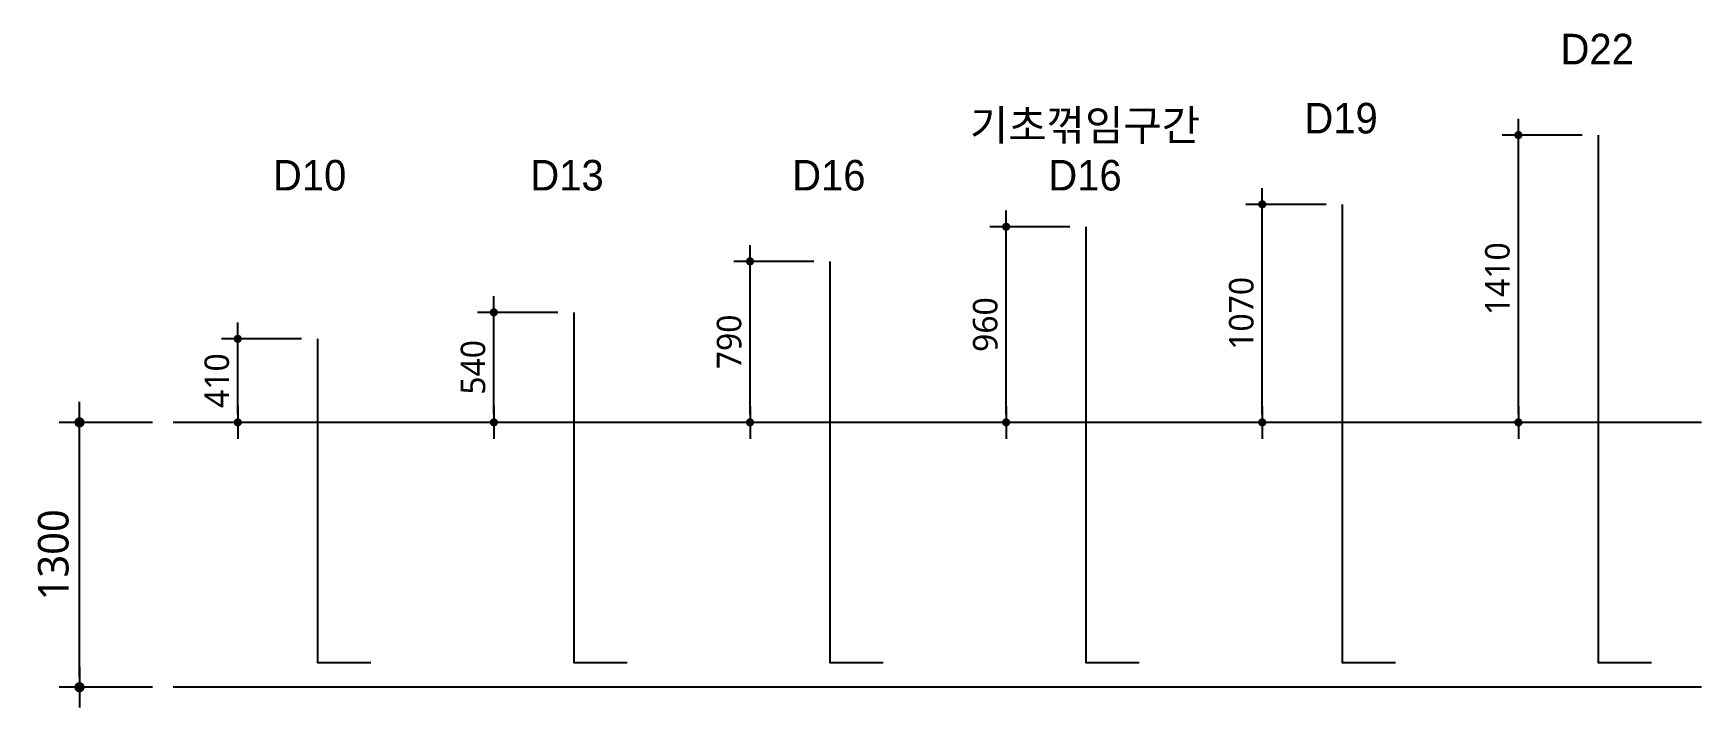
# Model space of a CAD drawing. Header units: millimetres. Extents: x 317501 to 814054, y -400799 to -14117.
# Drawn here: x 408541 to 416725, y -358157 to -354848 of the extents above; entities that cross this region are included whole.
import ezdxf
from ezdxf.enums import TextEntityAlignment as Align

# ---------------------------------------------------------------- set-up
doc = ezdxf.new("R2010")
doc.units = ezdxf.units.MM
doc.header["$LTSCALE"] = 38
doc.layers.get('Defpoints').update_dxf_attribs({"color": 145})
for name, color, linetype in [('00-DM', 7, 'Continuous'), ('COMM', 2, 'Continuous'), ('NAME-W', 4, 'Continuous'), ('W1', 11, 'Continuous')]:
    doc.layers.add(name, color=color, linetype=linetype)
doc.styles.add('APT-지하층평면$0$돋움', font='Dotum.ttf', dxfattribs={"width": 0.9, "bigfont": 'whgtxt.shx'})
doc.styles.add('돋움', font='malgun.ttf')
doc.styles.add('돋음', font='Dotum.ttf')
doc.dimstyles.new('대치수-400', dxfattribs={"dimscale": 400, "dimtxt": 3, "dimasz": 1, "dimexe": 2, "dimexo": 2, "dimgap": 1, "dimtad": 1, "dimdec": 0, "dimdsep": 46, "dimtxsty": 'APT-지하층평면$0$돋움', "dimblk": 'APT-지하층평면$0$DOT', "dimcen": 0, "dimdle": 2, "dimclrd": 256, "dimclre": 256, "dimclrt": 3, "dimadec": 0, "dimazin": 2, "dimtfac": 1, "dimtdec": 0, "dimtix": 1, "dimtmove": 2, "dimatfit": 3, "dimldrblk": 'APT-지하층평면$0$DOT', "dimfxl": 0, "dimtvp": 1, "dimtolj": 1, "dimtzin": 0, "dimlwd": -1, "dimlwe": -1, "dimarcsym": 0})

msp = doc.modelspace()

# ---------------------------------------------------------------- texts
at = {"layer": 'NAME-W', "style": '돋음'}
for s, p in [('D22', (416213.2, -354924.5)), ('D19', (414956.7, -355264.5)), ('기초꺾임구간', (413700.3, -355298)), ('D10', (409896.5, -355544.5)), ('D13', (411159.2, -355544.5)), ('D16', (412443.8, -355544.5)), ('D16', (413700.3, -355544.5))]:
    msp.add_text(s, height=150, dxfattribs=at).set_placement(p, align=Align.MIDDLE)

# ---------------------------------------------------------------- blocks, each defined once
blk = doc.blocks.new('APT-지하층평면$0$DOT')
at = {"color": 0}
blk.add_line((-2, 0), (2, 0), dxfattribs=at)
at = {"color": 0, "linetype": 'ByBlock', "const_width": 0.5}
blk.add_lwpolyline([(-0.25, 0, 1), (0.25, 0, 1)], format="xyb", close=True, dxfattribs=at)
blk = doc.blocks.new('*D1039')
at = {"layer": '00-DM', "transparency": 16777216}
for p, q in [((412370.1, -355967.5), (411977, -355967.5)), ((412057, -356717.5), (412057, -356007.5)), ((412370.1, -356757.5), (411977, -356757.5))]:
    blk.add_line(p, q, dxfattribs=at)
at = {"layer": 'Defpoints', "color": 0, "transparency": 16777216}
for p in [(412057, -355967.5), (412450.1, -355967.5), (412450.1, -356757.5)]:
    blk.add_point(p, dxfattribs=at)
at = {"layer": '00-DM', "transparency": 16777216, "xscale": 40, "yscale": 40, "zscale": 40}
for p, rotation in [((412057, -355967.5), 90), ((412057, -356757.5), 270)]:
    blk.add_blockref('APT-지하층평면$0$DOT', p, dxfattribs=dict(at, rotation=rotation))
at = {"layer": '00-DM', "color": 3, "transparency": 16777216, "insert": (411955, -356362.5), "char_height": 120, "attachment_point": 5, "rotation": 90, "style": '돋움'}
blk.add_mtext('\\A1;790', dxfattribs=at)
blk = doc.blocks.new('*D1040')
at = {"layer": '00-DM', "transparency": 16777216}
for p, q in [((411113.6, -356217.5), (410720.5, -356217.5)), ((410800.5, -356717.5), (410800.5, -356257.5)), ((411113.6, -356757.5), (410720.5, -356757.5))]:
    blk.add_line(p, q, dxfattribs=at)
at = {"layer": 'Defpoints', "color": 0, "transparency": 16777216}
for p in [(410800.5, -356217.5), (411193.6, -356217.5), (411193.6, -356757.5)]:
    blk.add_point(p, dxfattribs=at)
at = {"layer": '00-DM', "transparency": 16777216, "xscale": 40, "yscale": 40, "zscale": 40}
for p, rotation in [((410800.5, -356217.5), 90), ((410800.5, -356757.5), 270)]:
    blk.add_blockref('APT-지하층평면$0$DOT', p, dxfattribs=dict(at, rotation=rotation))
at = {"layer": '00-DM', "color": 3, "transparency": 16777216, "insert": (410698.5, -356487.5), "char_height": 120, "attachment_point": 5, "rotation": 90, "style": '돋움'}
blk.add_mtext('\\A1;540', dxfattribs=at)
blk = doc.blocks.new('*D1041')
at = {"layer": '00-DM', "transparency": 16777216}
for p, q in [((409857.1, -356347.5), (409464, -356347.5)), ((409544, -356717.5), (409544, -356387.5)), ((409857.1, -356757.5), (409464, -356757.5))]:
    blk.add_line(p, q, dxfattribs=at)
at = {"layer": 'Defpoints', "color": 0, "transparency": 16777216}
for p in [(409544, -356347.5), (409937.1, -356347.5), (409937.1, -356757.5)]:
    blk.add_point(p, dxfattribs=at)
at = {"layer": '00-DM', "transparency": 16777216, "xscale": 40, "yscale": 40, "zscale": 40}
for p, rotation in [((409544, -356347.5), 90), ((409544, -356757.5), 270)]:
    blk.add_blockref('APT-지하층평면$0$DOT', p, dxfattribs=dict(at, rotation=rotation))
at = {"layer": '00-DM', "color": 3, "transparency": 16777216, "insert": (409441.7, -356552.5), "char_height": 120, "attachment_point": 5, "rotation": 90, "style": '돋움'}
blk.add_mtext('\\A1;410', dxfattribs=at)
blk = doc.blocks.new('*D1042')
at = {"layer": '00-DM', "transparency": 16777216}
for p, q in [((409126.4, -356757.5), (408667.6, -356757.5)), ((408767.6, -358007.5), (408767.6, -356807.5)), ((409126.4, -358057.5), (408667.6, -358057.5))]:
    blk.add_line(p, q, dxfattribs=at)
at = {"layer": 'Defpoints', "color": 0, "transparency": 16777216}
for p in [(408767.6, -356757.5), (409226.4, -356757.5), (409226.4, -358057.5)]:
    blk.add_point(p, dxfattribs=at)
at = {"layer": '00-DM', "transparency": 16777216, "xscale": 50, "yscale": 50, "zscale": 50}
for p, rotation in [((408767.6, -356757.5), 90), ((408767.6, -358057.5), 270)]:
    blk.add_blockref('APT-지하층평면$0$DOT', p, dxfattribs=dict(at, rotation=rotation))
at = {"layer": '00-DM', "color": 3, "transparency": 16777216, "insert": (408639.7, -357407.5), "char_height": 150, "attachment_point": 5, "rotation": 90, "style": '돋움'}
blk.add_mtext('\\A1;1300', dxfattribs=at)
blk = doc.blocks.new('*D1044')
at = {"layer": '00-DM', "transparency": 16777216}
for p, q in [((414883.1, -355687.5), (414490, -355687.5)), ((414570, -356717.5), (414570, -355727.5)), ((414883.1, -356757.5), (414490, -356757.5))]:
    blk.add_line(p, q, dxfattribs=at)
at = {"layer": 'Defpoints', "color": 0, "transparency": 16777216}
for p in [(414570, -355687.5), (414963.1, -355687.5), (414963.1, -356757.5)]:
    blk.add_point(p, dxfattribs=at)
at = {"layer": '00-DM', "transparency": 16777216, "xscale": 40, "yscale": 40, "zscale": 40}
for p, rotation in [((414570, -355687.5), 90), ((414570, -356757.5), 270)]:
    blk.add_blockref('APT-지하층평면$0$DOT', p, dxfattribs=dict(at, rotation=rotation))
at = {"layer": '00-DM', "color": 3, "transparency": 16777216, "insert": (414467.6, -356222.5), "char_height": 120, "attachment_point": 5, "rotation": 90, "style": '돋움'}
blk.add_mtext('\\A1;1070', dxfattribs=at)
blk = doc.blocks.new('*D1045')
at = {"layer": '00-DM', "transparency": 16777216}
for p, q in [((416139.6, -355347.5), (415746.5, -355347.5)), ((415826.5, -356717.5), (415826.5, -355387.5)), ((416139.6, -356757.5), (415746.5, -356757.5))]:
    blk.add_line(p, q, dxfattribs=at)
at = {"layer": 'Defpoints', "color": 0, "transparency": 16777216}
for p in [(415826.5, -355347.5), (416219.6, -355347.5), (416219.6, -356757.5)]:
    blk.add_point(p, dxfattribs=at)
at = {"layer": '00-DM', "transparency": 16777216, "xscale": 40, "yscale": 40, "zscale": 40}
for p, rotation in [((415826.5, -355347.5), 90), ((415826.5, -356757.5), 270)]:
    blk.add_blockref('APT-지하층평면$0$DOT', p, dxfattribs=dict(at, rotation=rotation))
at = {"layer": '00-DM', "color": 3, "transparency": 16777216, "insert": (415724.1, -356052.5), "char_height": 120, "attachment_point": 5, "rotation": 90, "style": '돋움'}
blk.add_mtext('\\A1;1410', dxfattribs=at)
blk = doc.blocks.new('*D1046')
at = {"layer": '00-DM', "transparency": 16777216}
for p, q in [((413626.6, -355797.5), (413233.5, -355797.5)), ((413313.5, -356717.5), (413313.5, -355837.5)), ((413626.6, -356757.5), (413233.5, -356757.5))]:
    blk.add_line(p, q, dxfattribs=at)
at = {"layer": 'Defpoints', "color": 0, "transparency": 16777216}
for p in [(413313.5, -355797.5), (413706.6, -355797.5), (413706.6, -356757.5)]:
    blk.add_point(p, dxfattribs=at)
at = {"layer": '00-DM', "transparency": 16777216, "xscale": 40, "yscale": 40, "zscale": 40}
for p, rotation in [((413313.5, -355797.5), 90), ((413313.5, -356757.5), 270)]:
    blk.add_blockref('APT-지하층평면$0$DOT', p, dxfattribs=dict(at, rotation=rotation))
at = {"layer": '00-DM', "color": 3, "transparency": 16777216, "insert": (413211.5, -356277.5), "char_height": 120, "attachment_point": 5, "rotation": 90, "style": '돋움'}
blk.add_mtext('\\A1;960', dxfattribs=at)

# ---------------------------------------------------------------- dimensions: what is measured, and where the dimension line sits
at = {"layer": '00-DM'}
for base, p1, p2, override, picture, middle in [((415826.5, -355347.5), (416219.6, -356757.5), (416219.6, -355347.5), {"dimscale": 40, "dimtxsty": '돋움', "dimtmove": 0}, '*D1045', (415724.1, -356052.5)), ((414570, -355687.5), (414963.1, -356757.5), (414963.1, -355687.5), {"dimscale": 40, "dimtxsty": '돋움', "dimtmove": 0}, '*D1044', (414467.6, -356222.5)), ((413313.5, -355797.5), (413706.6, -356757.5), (413706.6, -355797.5), {"dimscale": 40, "dimtxsty": '돋움', "dimtmove": 0}, '*D1046', (413211.5, -356277.5)), ((412057, -355967.5), (412450.1, -356757.5), (412450.1, -355967.5), {"dimscale": 40, "dimtxsty": '돋움', "dimtmove": 0}, '*D1039', (411955, -356362.5)), ((410800.5, -356217.5), (411193.6, -356757.5), (411193.6, -356217.5), {"dimscale": 40, "dimtxsty": '돋움', "dimtmove": 0}, '*D1040', (410698.5, -356487.5)), ((409544, -356347.5), (409937.1, -356757.5), (409937.1, -356347.5), {"dimscale": 40, "dimtxsty": '돋움', "dimtmove": 0}, '*D1041', (409441.7, -356552.5)), ((408767.6, -356757.5), (409226.4, -358057.5), (409226.4, -356757.5), {"dimscale": 50, "dimtxsty": '돋움', "dimtmove": 0}, '*D1042', (408639.7, -357407.5))]:
    dim = msp.add_linear_dim(base=base, p1=p1, p2=p2, angle=90, dimstyle='대치수-400', override=override, dxfattribs=at)
    dim.commit()
    dim.dimension.update_dxf_attribs({"geometry": picture, "text_midpoint": middle})

# ---------------------------------------------------------------- linework, layer by layer
at = {"layer": 'COMM', "color": 6}
for points in [[(416479.6, -357937.5), (416219.6, -357937.5), (416219.6, -355347.5)], [(415223.1, -357937.5), (414963.1, -357937.5), (414963.1, -355687.5)], [(413966.6, -357937.5), (413706.6, -357937.5), (413706.6, -355797.5)], [(412710.1, -357937.5), (412450.1, -357937.5), (412450.1, -355967.5)], [(411453.6, -357937.5), (411193.6, -357937.5), (411193.6, -356217.5)], [(410197.1, -357937.5), (409937.1, -357937.5), (409937.1, -356347.5)]]:
    msp.add_lwpolyline(points, dxfattribs=at)
at = {"layer": 'W1', "color": 5}
for p, q in [((416725.5, -356757.5), (409226.4, -356757.5)), ((416725.5, -358057.5), (409226.4, -358057.5))]:
    msp.add_line(p, q, dxfattribs=at)

msp.set_redraw_order([(e.dxf.handle, doc.entitydb.next_handle()) for e in msp.query("TEXT MTEXT ATTDEF DIMENSION ARC_DIMENSION")])  # texts and dimensions are drawn at this point

doc.saveas('drawing.dxf')
